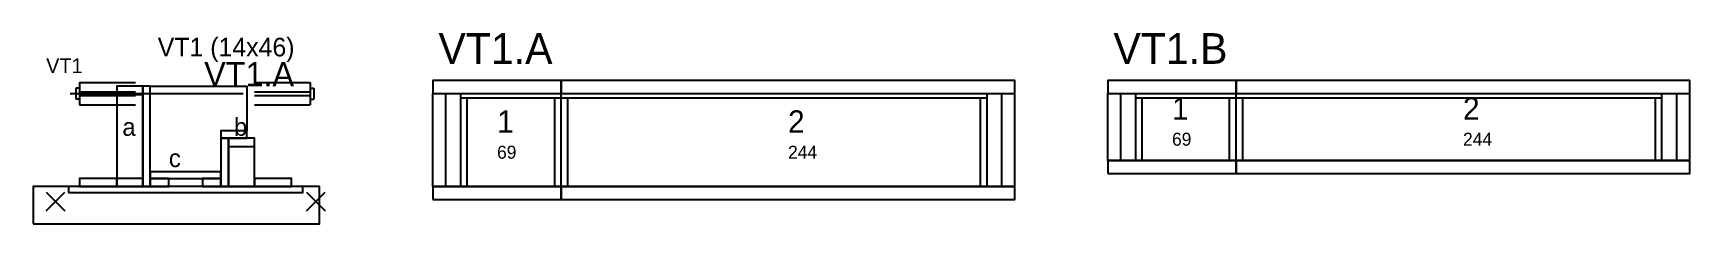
# Model space of a CAD drawing. Header units: metres. Extents: x -10 to 74425, y -2037 to 26.
# Drawn here: x 67582 to 68473, y -76 to 26 of the extents above; entities that cross this region are included whole.
import ezdxf

# ---------------------------------------------------------------- set-up
doc = ezdxf.new("R2010")
doc.units = ezdxf.units.M
doc.layers.add('LABELS', color=3, linetype='Continuous')
doc.layers.add('VIGAS', color=7, linetype='Continuous')

msp = doc.modelspace()

# ---------------------------------------------------------------- texts
at = {"layer": 'LABELS'}
msp.add_text('VT1', height=8, dxfattribs=at).set_placement((67589.4, 5))
at = {"layer": 'VIGAS'}
for s, height, p in [('VT1 (14x46)', 10, (67649.4, 14)), ('VT1.A', 16.5, (67800.4, 10)), ('VT1.B', 16.5, (68163.4, 10)), ('VT1.A', 13, (67674.4, -2)), ('1', 12, (68194.9, -20)), ('2', 12, (68351.4, -20)), ('1', 12, (67831.9, -27)), ('2', 12, (67988.4, -27)), ('a', 9.6, (67630.4, -28.7)), ('b', 9.6, (67690.4, -28.7)), ('69', 7, (67831.9, -41)), ('244', 7, (67988.4, -41)), ('69', 7, (68194.9, -34)), ('244', 7, (68351.4, -34)), ('c', 9.6, (67655.4, -45.5))]:
    msp.add_text(s, height=height, dxfattribs=at).set_placement(p)

# ---------------------------------------------------------------- linework, layer by layer
at = {"layer": 'VIGAS'}
for p, q in [((67607.4, 0), (67637.4, 0)), ((67607.4, 0), (67607.4, -12)), ((67701.4, 0), (67731.4, 0)), ((67731.4, 0), (67731.4, -12)), ((67602.4, -6), (67695.4, -6)), ((67605.4, -3), (67605.4, -9)), ((67607.4, -3), (67605.4, -3)), ((67607.4, -5), (67637.4, -5)), ((67607.4, -7), (67637.4, -7)), ((67701.4, -5), (67731.4, -5)), ((67701.4, -7), (67731.4, -7)), ((67731.4, -3), (67733.4, -3)), ((67733.4, -3), (67733.4, -9)), ((67797.4, -6), (67866.4, -6)), ((67797.4, -56), (67797.4, -6)), ((67804.4, -56), (67804.4, -6)), ((67812.4, -56), (67812.4, -6)), ((67812.4, -8.2), (67866.4, -8.2)), ((67815.9, -56), (67815.9, -8.2)), ((67862.9, -56), (67862.9, -8.2)), ((67866.4, -56), (67866.4, -6)), ((67866.4, -56), (67866.4, -6)), ((67866.4, -6), (68110.4, -6)), ((67866.4, -56), (67866.4, -6)), ((67866.4, -56), (67866.4, -6)), ((67866.4, -56), (67866.4, -6)), ((67866.4, -8.2), (68095.4, -8.2)), ((67869.9, -56), (67869.9, -8.2)), ((68091.9, -56), (68091.9, -8.2)), ((68095.4, -56), (68095.4, -6)), ((68103.4, -56), (68103.4, -6)), ((68110.4, -56), (68110.4, -6)), ((68160.4, -6), (68229.4, -6)), ((68160.4, -42), (68160.4, -6)), ((68167.4, -42), (68167.4, -6)), ((68175.4, -42), (68175.4, -6)), ((68175.4, -8.2), (68229.4, -8.2)), ((68178.9, -42), (68178.9, -8.2)), ((68225.9, -42), (68225.9, -8.2)), ((68229.4, -42), (68229.4, -6)), ((68229.4, -42), (68229.4, -6)), ((68229.4, -6), (68473.4, -6)), ((68229.4, -42), (68229.4, -6)), ((68229.4, -42), (68229.4, -6)), ((68229.4, -42), (68229.4, -6)), ((68229.4, -8.2), (68458.4, -8.2)), ((68232.9, -42), (68232.9, -8.2)), ((68454.9, -42), (68454.9, -8.2)), ((68458.4, -42), (68458.4, -6)), ((68466.4, -42), (68466.4, -6)), ((68473.4, -42), (68473.4, -6)), ((67607.4, -9), (67605.4, -9)), ((67607.4, -12), (67637.4, -12)), ((67701.4, -12), (67731.4, -12)), ((67731.4, -9), (67733.4, -9)), ((68160.4, -42), (68229.4, -42)), ((68175.4, -42), (68178.9, -42)), ((68225.9, -42), (68229.4, -42)), ((68229.4, -42), (68473.4, -42)), ((68229.4, -42), (68232.9, -42)), ((68454.9, -42), (68458.4, -42)), ((67589.4, -69), (67599.4, -59)), ((67589.4, -59), (67599.4, -69)), ((67729.4, -69), (67739.4, -59)), ((67729.4, -59), (67739.4, -69)), ((67797.4, -56), (67866.4, -56)), ((67812.4, -56), (67815.9, -56)), ((67862.9, -56), (67866.4, -56)), ((67866.4, -56), (68110.4, -56)), ((67866.4, -56), (67869.9, -56)), ((68091.9, -56), (68095.4, -56))]:
    msp.add_line(p, q, dxfattribs=at)
for points in [[(67797.4, -6), (67866.4, -6), (67866.4, 1), (67797.4, 1)], [(67866.4, -6), (68110.4, -6), (68110.4, 1), (67866.4, 1)], [(68160.4, -6), (68229.4, -6), (68229.4, 1), (68160.4, 1)], [(68229.4, -6), (68473.4, -6), (68473.4, 1), (68229.4, 1)], [(67627.4, -56), (67641.4, -56), (67641.4, -2), (67627.4, -2)], [(67627.4, -6.4), (67641.4, -6.4), (67641.4, -2), (67627.4, -2)], [(67641.4, -56), (67645.4, -56), (67645.4, -2), (67641.4, -2)], [(67645.4, -48), (67645.4, -2), (67697.4, -2), (67697.4, -26), (67683.4, -26), (67683.4, -48)], [(67683.4, -30), (67697.4, -30), (67697.4, -26), (67683.4, -26)], [(67683.4, -56), (67687.4, -56), (67687.4, -30), (67683.4, -30)], [(67687.4, -56), (67701.4, -56), (67701.4, -30), (67687.4, -30)], [(67687.4, -34.4), (67701.4, -34.4), (67701.4, -30), (67687.4, -30)], [(68160.4, -49), (68229.4, -49), (68229.4, -42), (68160.4, -42)], [(68229.4, -49), (68473.4, -49), (68473.4, -42), (68229.4, -42)], [(67607.4, -56), (67627.4, -56), (67627.4, -51.6), (67607.4, -51.6)], [(67627.4, -56), (67641.4, -56), (67641.4, -51.6), (67627.4, -51.6)], [(67645.4, -51.6), (67683.4, -51.6), (67683.4, -48), (67645.4, -48)], [(67645.4, -56), (67655.4, -56), (67655.4, -51.6), (67645.4, -51.6)], [(67673.4, -56), (67683.4, -56), (67683.4, -51.6), (67673.4, -51.6)], [(67701.4, -56), (67721.4, -56), (67721.4, -51.6), (67701.4, -51.6)], [(67582.4, -76), (67736.4, -76), (67736.4, -56), (67582.4, -56)], [(67601.4, -59.2), (67727.4, -59.2), (67727.4, -56), (67601.4, -56)], [(67797.4, -63), (67866.4, -63), (67866.4, -56), (67797.4, -56)], [(67866.4, -63), (68110.4, -63), (68110.4, -56), (67866.4, -56)]]:
    msp.add_lwpolyline(points, close=True, dxfattribs=at)

msp.set_redraw_order([(e.dxf.handle, doc.entitydb.next_handle()) for e in msp.query("TEXT MTEXT ATTDEF DIMENSION ARC_DIMENSION")])  # texts and dimensions are drawn at this point

doc.saveas('drawing.dxf')
